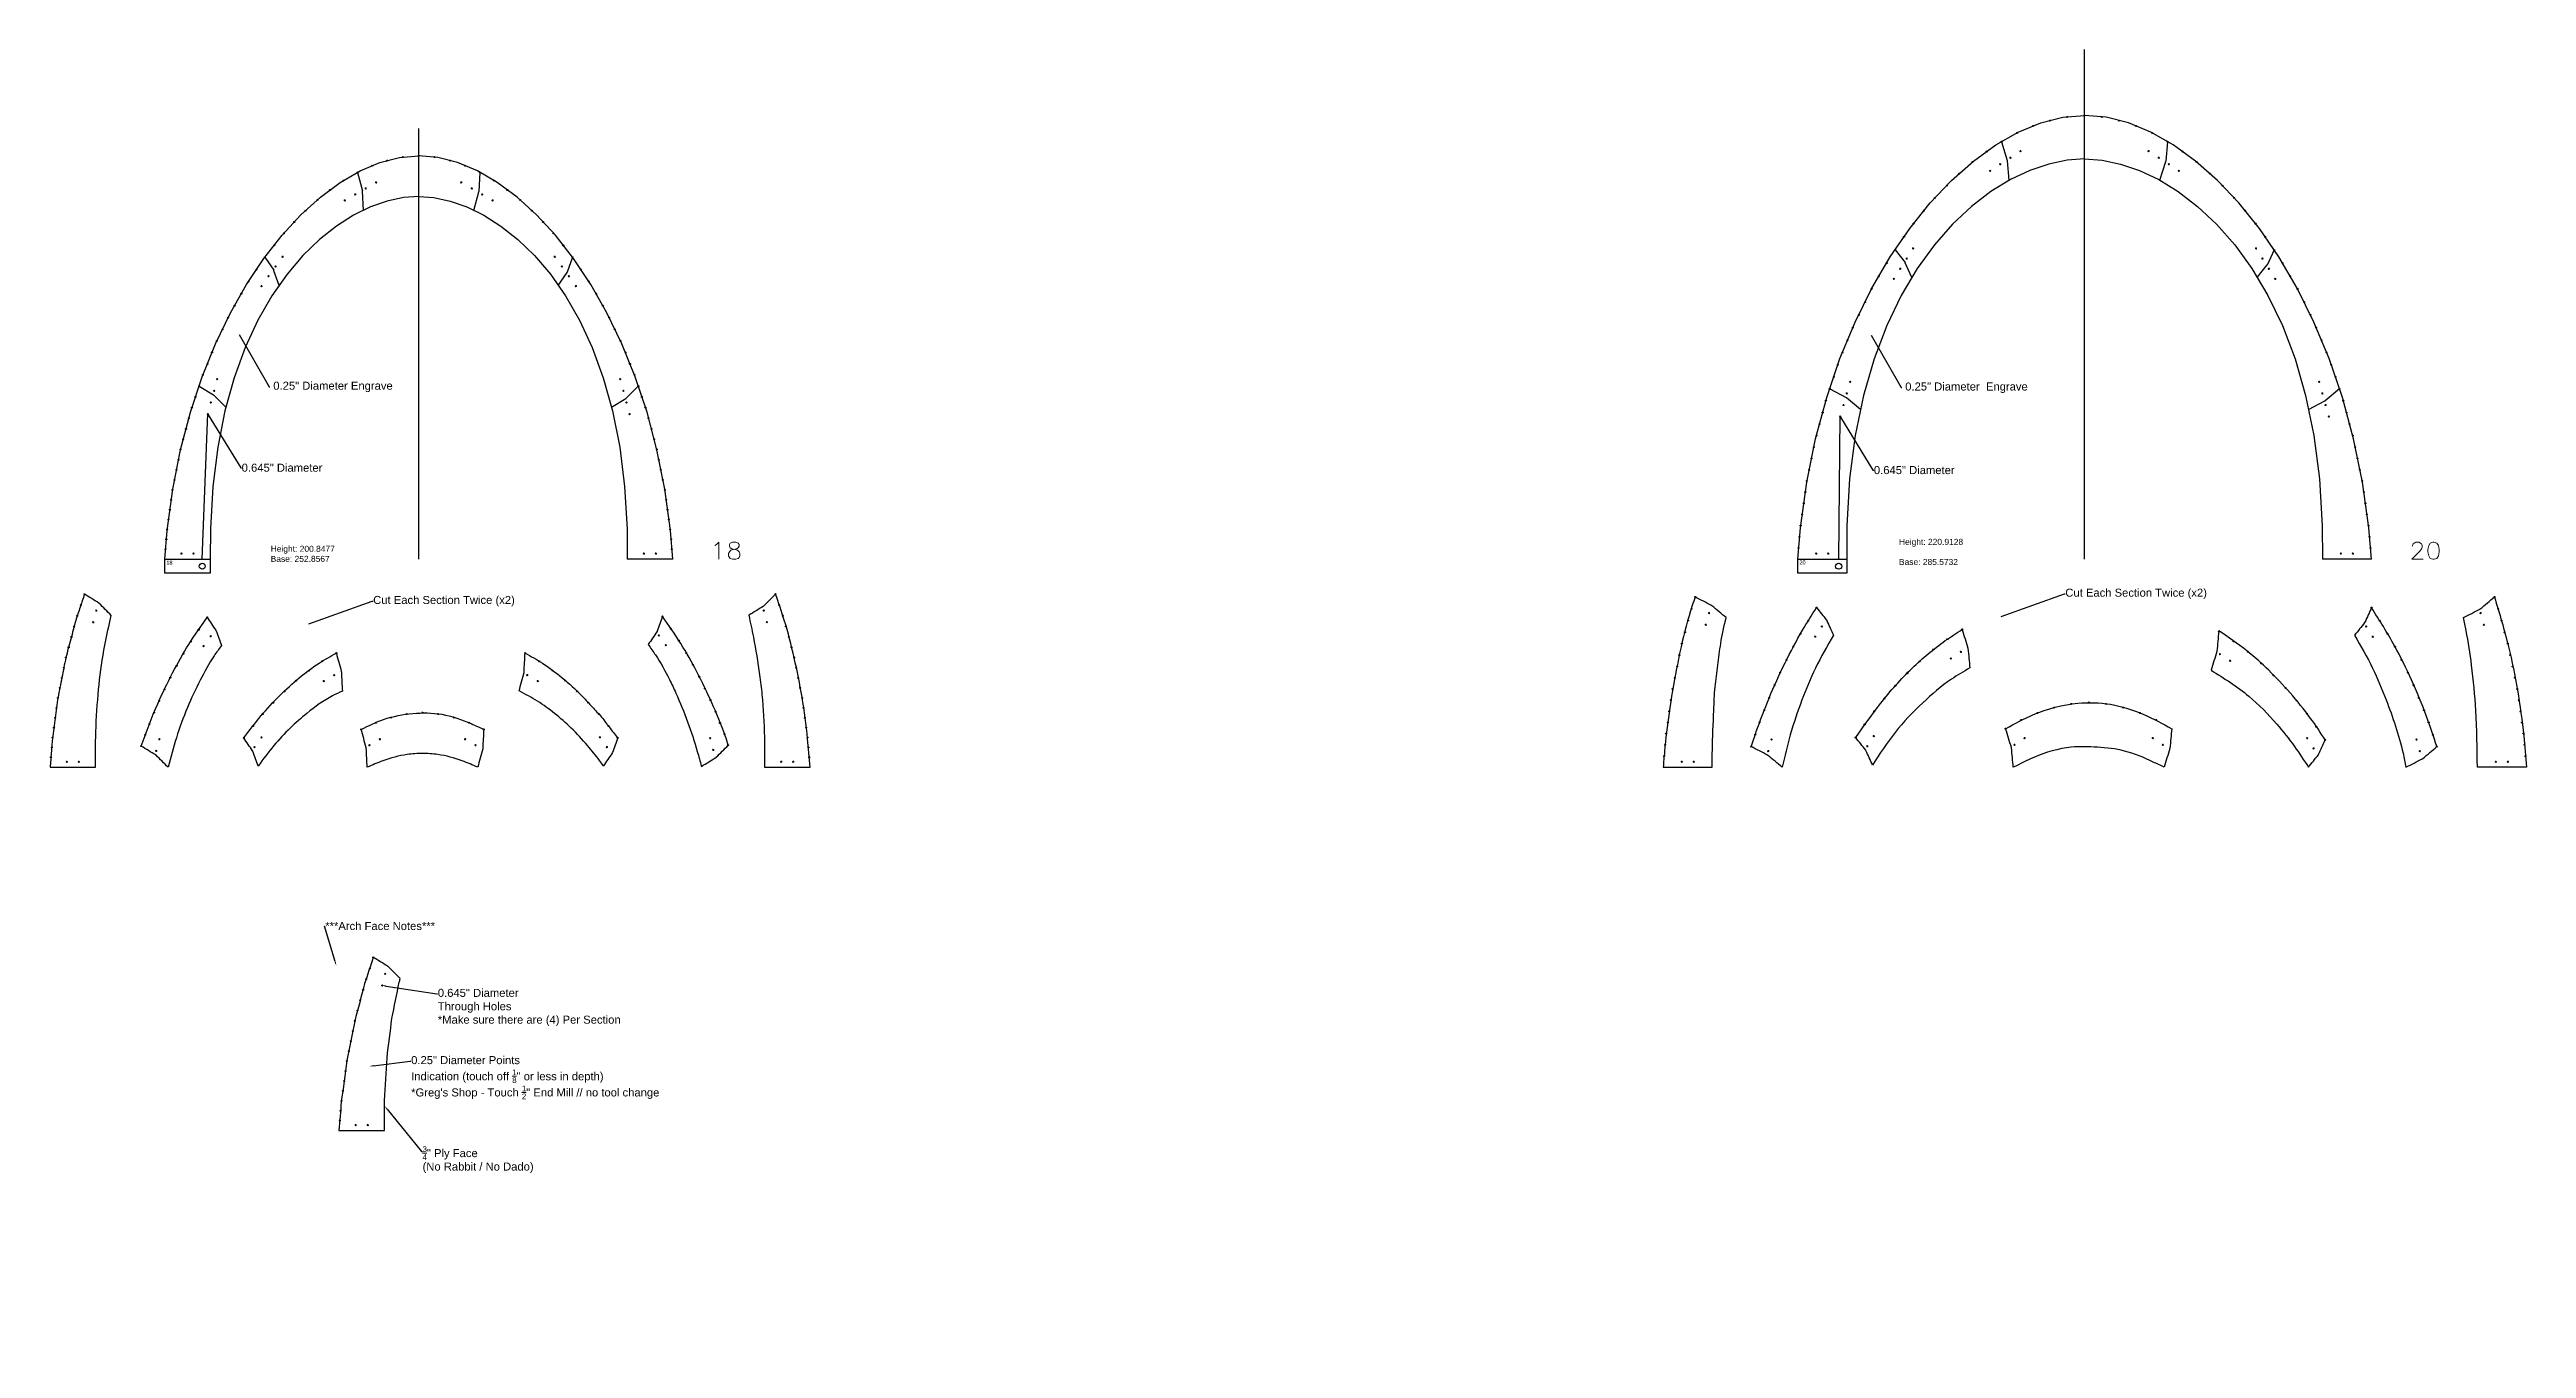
# Model space of a CAD drawing. Header units: inches. Extents: x -1683 to 11264, y -1696 to 4470.
# Drawn here: x 2667 to 3900, y -198 to 449 of the extents above; entities that cross this region are included whole.
import ezdxf
from ezdxf import colors
from ezdxf.entities.mleader import LeaderData, LeaderLine
from ezdxf.math import Vec2, Vec3

# ---------------------------------------------------------------- set-up
doc = ezdxf.new("R2010")
doc.units = ezdxf.units.IN
doc.header["$MEASUREMENT"] = 0
doc.layers.add('Anchoring', color=1, linetype='Continuous')
doc.layers.add('Annotation', color=7, linetype='Continuous', lineweight=9)
doc.layers.add('Drilling', color=3, linetype='Continuous', lineweight=13)
doc.styles.get("Standard").update_dxf_attribs({"font": 'Arial.ttf'})

msp = doc.modelspace()

# ---------------------------------------------------------------- texts
at = {"insert": (2777.179, 201.491), "char_height": 3, "attachment_point": 1}
msp.add_mtext_dynamic_manual_height_columns('Height: 200.8477\\PBase: 252.8567', width=45.21016, gutter_width=1, heights=[0], dxfattribs=at)
at = {"layer": 'Annotation', "attachment_point": 1}
for s, width, insert, char_height in [('Height: 220.9128\\P \\PBase: 285.5732', 45.21016, (3587.616, 204.953), 3), ('18', 4, (2725.221, 194.061), 2), ('20', 4, (3538.025, 194.199), 2)]:
    msp.add_mtext_dynamic_manual_height_columns(s, width=width, gutter_width=1, heights=[0], dxfattribs=dict(at, insert=insert, char_height=char_height))

# ---------------------------------------------------------------- linework, layer by layer
for p, q in [((3679.987, 194.838), (3679.987, 448.524)), ((2850.843, 194.838), (2850.843, 409.274)), ((3638.648, 402.659), (3641.516, 393.342)), ((3721.325, 402.659), (3720.409, 392.954)), ((2820.353, 387.343), (2822.815, 378.16)), ((2881.333, 387.343), (2880.836, 377.849)), ((3642.472, 383.436), (3641.556, 393.142)), ((3717.501, 383.436), (3720.369, 392.753)), ((2823.344, 368.46), (2822.847, 377.954)), ((2878.342, 368.46), (2880.804, 377.643)), ((3585.652, 348.777), (3590.63, 342.554)), ((3774.321, 348.777), (3771.036, 341.517)), ((2774.274, 345.114), (2778.672, 338.667)), ((2781.417, 331.094), (2778.787, 338.441)), ((2920.269, 331.094), (2924.667, 337.54)), ((2927.413, 345.114), (2924.782, 337.767)), ((3594.046, 335.081), (3590.76, 342.341)), ((3765.928, 335.081), (3770.905, 341.305)), ((2741.535, 281.009), (2748.741, 276.593)), ((2754.901, 270.472), (2748.925, 276.448)), ((2946.785, 270.472), (2953.991, 274.888)), ((2960.152, 281.009), (2954.175, 275.034)), ((3553.122, 279.606), (3561.287, 275.346)), ((3568.528, 269.312), (3561.467, 275.226)), ((3791.446, 269.312), (3799.611, 273.572)), ((3806.852, 279.606), (3799.791, 273.692)), ((2724.415, 194.838), (2747.085, 194.838)), ((2977.272, 194.838), (2954.601, 194.838)), ((3537.2, 194.838), (3561.636, 194.838)), ((3822.773, 194.838), (3798.338, 194.838))]:
    msp.add_line(p, q)
for points in [[(3537.2, 194.838), (3538.53, 210.491), (3541.684, 233.149), (3546.094, 254.771), (3551.653, 275.297), (3558.255, 294.668), (3565.792, 312.826), (3574.159, 329.712), (3583.249, 345.269), (3592.954, 359.436), (3603.169, 372.156), (3613.787, 383.371), (3624.701, 393.02), (3635.805, 401.047), (3646.992, 407.392), (3658.156, 411.996), (3669.19, 414.802), (3679.987, 415.75), (3679.987, 415.75)], [(3822.773, 194.838), (3821.444, 210.491), (3818.289, 233.149), (3813.879, 254.771), (3808.32, 275.297), (3801.719, 294.668), (3794.181, 312.826), (3785.814, 329.712), (3776.725, 345.269), (3767.019, 359.436), (3756.804, 372.156), (3746.186, 383.371), (3735.272, 393.02), (3724.168, 401.047), (3712.981, 407.392), (3701.817, 411.996), (3690.784, 414.802), (3679.987, 415.75), (3679.987, 415.75)], [(2724.415, 194.838), (2725.591, 209.069), (2728.385, 229.669), (2732.29, 249.327), (2737.213, 267.988), (2743.058, 285.6), (2749.733, 302.109), (2757.141, 317.461), (2765.189, 331.605), (2773.783, 344.486), (2782.827, 356.05), (2792.229, 366.246), (2801.893, 375.02), (2811.724, 382.317), (2821.63, 388.086), (2831.515, 392.272), (2841.285, 394.823), (2850.843, 395.685)], [(2977.272, 194.838), (2976.095, 209.069), (2973.302, 229.669), (2969.396, 249.327), (2964.474, 267.988), (2958.628, 285.6), (2951.954, 302.109), (2944.546, 317.461), (2936.497, 331.605), (2927.904, 344.486), (2918.859, 356.05), (2909.458, 366.246), (2899.794, 375.02), (2889.962, 382.317), (2880.057, 388.086), (2870.172, 392.272), (2860.402, 394.823), (2850.843, 395.685)], [(3679.987, 394.044), (3671.308, 393.427), (3662.169, 391.54), (3652.7, 388.339), (3643.04, 383.783), (3633.328, 377.838), (3623.7, 370.469), (3614.291, 361.645), (3605.237, 351.334), (3596.671, 339.504), (3588.728, 326.123), (3581.541, 311.157), (3575.246, 294.577), (3569.978, 276.349), (3565.875, 256.443), (3563.071, 234.829), (3561.703, 211.447), (3561.636, 194.817)], [(3679.987, 394.044), (3688.665, 393.427), (3697.805, 391.54), (3707.274, 388.339), (3716.933, 383.783), (3726.646, 377.838), (3736.274, 370.469), (3745.682, 361.645), (3754.736, 351.334), (3763.302, 339.504), (3771.246, 326.123), (3778.433, 311.157), (3784.728, 294.577), (3789.995, 276.349), (3794.099, 256.443), (3796.902, 234.829), (3798.27, 211.447), (3798.338, 194.817)], [(2850.843, 375.377), (2843.231, 374.817), (2835.216, 373.106), (2826.914, 370.202), (2818.444, 366.07), (2809.928, 360.677), (2801.486, 353.993), (2793.236, 345.99), (2785.298, 336.637), (2777.787, 325.908), (2770.824, 313.773), (2764.524, 300.204), (2759.008, 285.173), (2754.393, 268.653), (2750.799, 250.617), (2748.344, 231.038), (2747.146, 209.867), (2747.085, 194.821)], [(2850.843, 375.377), (2858.455, 374.817), (2866.47, 373.106), (2874.773, 370.202), (2883.243, 366.07), (2891.758, 360.677), (2900.201, 353.993), (2908.45, 345.99), (2916.389, 336.637), (2923.899, 325.908), (2930.863, 313.773), (2937.162, 300.204), (2942.678, 285.173), (2947.293, 268.653), (2950.888, 250.617), (2953.343, 231.038), (2954.54, 209.867), (2954.601, 194.821)]]:
    msp.add_lwpolyline(points)
for points in [[(3641.556, 393.142), (3641.55, 393.209), (3641.536, 393.277), (3641.516, 393.342)], [(3720.369, 392.753), (3720.389, 392.818), (3720.402, 392.886), (3720.409, 392.954)], [(2822.847, 377.954), (2822.844, 378.023), (2822.833, 378.093), (2822.815, 378.16)], [(2880.804, 377.643), (2880.822, 377.71), (2880.833, 377.78), (2880.836, 377.849)], [(2778.787, 338.441), (2778.758, 338.52), (2778.719, 338.597), (2778.672, 338.667)], [(2924.667, 337.54), (2924.715, 337.61), (2924.754, 337.687), (2924.782, 337.767)], [(3590.76, 342.341), (3590.726, 342.417), (3590.682, 342.489), (3590.63, 342.554)], [(3770.905, 341.305), (3770.957, 341.369), (3771.001, 341.441), (3771.036, 341.517)], [(2748.925, 276.448), (2748.87, 276.503), (2748.807, 276.552), (2748.741, 276.593)], [(2953.991, 274.888), (2954.058, 274.929), (2954.12, 274.978), (2954.175, 275.034)], [(3561.467, 275.226), (3561.412, 275.272), (3561.351, 275.312), (3561.287, 275.346)], [(3799.611, 273.572), (3799.675, 273.606), (3799.736, 273.646), (3799.791, 273.692)]]:
    msp.add_open_spline(points, degree=3)
for points, knots in [([(2690.032, 91.22), (2690.008, 96.236), (2689.951, 108.322), (2691.049, 126.963), (2693.432, 147.255), (2696.362, 160.273), (2697.848, 166.871), (2695.855, 168.863), (2693.863, 170.855), (2691.871, 172.847), (2691.816, 172.902), (2691.754, 172.951), (2691.687, 172.992), (2689.285, 174.464), (2686.883, 175.936), (2684.481, 177.408), (2683.77, 175.235), (2682.347, 170.89), (2679.743, 163.54), (2677.798, 155.03), (2675.01, 145.651), (2673.385, 135.876), (2671.105, 125.98), (2670.038, 115.753), (2668.514, 106.562), (2667.973, 98.349), (2667.565, 93.607), (2667.361, 91.236), (2674.918, 91.236), (2682.475, 91.236), (2690.032, 91.236)], [0, 0, 0, 0, 15.04589994, 36.25094899, 55.98293443, 76.25748516, 76.25748516, 76.25748516, 77.25748516, 77.25748516, 77.25748516, 77.49249792, 77.49249792, 77.49249792, 78.49249792, 78.49249792, 78.49249792, 85.3524588, 92.21241968, 101.86220083, 111.51198199, 121.53281185, 131.5536417, 141.94816065, 152.3426796, 159.48254987, 166.62242015, 166.62242015, 166.62242015, 167.62242015, 167.62242015, 167.62242015, 167.62242015]), ([(3022.938, 91.253), (3030.495, 91.253), (3038.052, 91.253), (3045.609, 91.253), (3045.257, 96), (3044.395, 107.659), (3041.879, 125.874), (3037.964, 145.537), (3033.562, 162.689), (3029.978, 173.099), (3028.488, 177.424), (3026.496, 175.432), (3024.504, 173.44), (3022.512, 171.449), (3022.457, 171.393), (3022.395, 171.344), (3022.328, 171.303), (3019.926, 169.831), (3017.524, 168.359), (3015.122, 166.887), (3015.922, 163.281), (3018.096, 153.474), (3020.068, 140.279), (3022.265, 123.715), (3022.986, 108.333), (3022.952, 96.251), (3022.938, 91.236)], [0, 0, 0, 0, 1, 1, 1, 15.27974055, 36.06877845, 56.11043816, 75.41000047, 89.12992223, 89.12992223, 89.12992223, 90.12992223, 90.12992223, 90.12992223, 90.36493498, 90.36493498, 90.36493498, 91.36493498, 91.36493498, 91.36493498, 102.44452507, 121.49356644, 131.35955915, 152.56460821, 167.61050815, 167.61050815, 167.61050815, 167.61050815]), ([(3494.685, 91.236), (3494.682, 94.008), (3494.671, 103.454), (3495.363, 116.783), (3495.862, 131.001), (3497.627, 142.042), (3498.794, 153.64), (3500.593, 161.458), (3501.577, 165.731), (3499.223, 167.702), (3496.87, 169.674), (3494.516, 171.645), (3494.461, 171.691), (3494.401, 171.731), (3494.337, 171.765), (3491.615, 173.185), (3488.893, 174.605), (3486.171, 176.025), (3485.675, 174.591), (3482.863, 166.457), (3479.736, 154.548), (3476.168, 136.65), (3473.103, 119.317), (3471.199, 102.883), (3470.463, 93.866), (3470.249, 91.257), (3478.395, 91.257), (3486.54, 91.257), (3494.685, 91.257)], [0, 0, 0, 0, 8.31479949, 28.33364492, 40.04487697, 50.9424312, 61.83998542, 74.97952542, 74.97952542, 74.97952542, 75.97952542, 75.97952542, 75.97952542, 76.19541149, 76.19541149, 76.19541149, 77.19541149, 77.19541149, 77.19541149, 81.74822252, 103.01330967, 114.04661857, 136.50743883, 155.79412193, 163.64887603, 163.64887603, 163.64887603, 164.64887603, 164.64887603, 164.64887603, 164.64887603]), ([(3875.478, 91.236), (3875.372, 100.683), (3875.181, 117.664), (3873.045, 140.379), (3870.697, 155.753), (3869.039, 163.589), (3868.586, 165.731), (3871.307, 167.151), (3874.029, 168.571), (3876.751, 169.991), (3876.815, 170.025), (3876.875, 170.065), (3876.931, 170.111), (3879.284, 172.083), (3881.638, 174.054), (3883.991, 176.025), (3886.483, 167.784), (3891.104, 152.498), (3895.665, 129.333), (3898.546, 109.307), (3899.517, 96.479), (3899.913, 91.257), (3891.768, 91.257), (3883.623, 91.257), (3875.478, 91.257)], [0, 0, 0, 0, 28.33067543, 50.92541617, 68.38141959, 74.95118959, 74.95118959, 74.95118959, 75.95118959, 75.95118959, 75.95118959, 76.16707565, 76.16707565, 76.16707565, 77.16707565, 77.16707565, 77.16707565, 102.97730559, 125.04392339, 147.92115151, 163.63065972, 163.63065972, 163.63065972, 164.63065972, 164.63065972, 164.63065972, 164.63065972]), ([(2719.951, 97.357), (2720.018, 97.317), (2720.081, 97.267), (2720.136, 97.212), (2722.128, 95.22), (2724.12, 93.228), (2726.112, 91.236), (2727.403, 96.16), (2730.049, 106.248), (2735.408, 120.729), (2741.735, 134.319), (2747.443, 144.64), (2751.397, 150.143), (2752.628, 151.858), (2751.751, 154.307), (2750.875, 156.756), (2749.998, 159.205), (2749.969, 159.285), (2749.93, 159.361), (2749.882, 159.431), (2748.416, 161.58), (2746.951, 163.729), (2745.485, 165.878), (2742.381, 161.423), (2736.175, 152.514), (2728.097, 138.067), (2719.889, 121.297), (2715.34, 108.865), (2712.746, 101.773), (2715.148, 100.301), (2717.549, 98.829), (2719.951, 97.357)], [0, 0, 0, 0, 0.23501275, 0.23501275, 0.23501275, 1.23501275, 1.23501275, 1.23501275, 16.49865906, 32.50961569, 47.46944061, 61.46071225, 67.7908216, 67.7908216, 67.7908216, 68.7908216, 68.7908216, 68.7908216, 69.04503274, 69.04503274, 69.04503274, 70.04503274, 70.04503274, 70.04503274, 86.32454452, 102.59750483, 119.64423425, 142.27995503, 142.27995503, 142.27995503, 143.27995503, 143.27995503, 143.27995503, 143.27995503]), ([(2969.451, 158.767), (2969.498, 158.837), (2969.537, 158.914), (2969.566, 158.994), (2970.443, 161.443), (2971.32, 163.892), (2972.196, 166.341), (2975.298, 161.885), (2981.499, 152.974), (2989.611, 138.54), (2996.973, 123.168), (3002.089, 110.944), (3004.443, 103.772), (3004.935, 102.236), (3002.943, 100.244), (3000.951, 98.253), (2998.959, 96.261), (2998.904, 96.205), (2998.841, 96.156), (2998.775, 96.115), (2996.373, 94.643), (2993.971, 93.171), (2991.569, 91.699), (2990.894, 94.152), (2988.838, 101.626), (2984.959, 113.956), (2979.917, 125.799), (2974.819, 137.007), (2970.227, 145.098), (2966.282, 150.605), (2965.053, 152.321), (2966.519, 154.469), (2967.985, 156.618), (2969.451, 158.767)], [0, 0, 0, 0, 0.25421114, 0.25421114, 0.25421114, 1.25421114, 1.25421114, 1.25421114, 17.53372293, 33.80668323, 50.85341266, 68.6603317, 73.49685188, 73.49685188, 73.49685188, 74.49685188, 74.49685188, 74.49685188, 74.73186463, 74.73186463, 74.73186463, 75.73186463, 75.73186463, 75.73186463, 83.36368778, 98.98869456, 114.46080532, 121.94071779, 135.93198942, 142.26209877, 142.26209877, 142.26209877, 143.26209877, 143.26209877, 143.26209877, 143.26209877]), ([(3551.556, 164.498), (3549.897, 166.573), (3548.238, 168.647), (3546.578, 170.722), (3544.224, 166.982), (3538.599, 158.045), (3530.599, 143.056), (3522.959, 126.217), (3517.628, 112.194), (3514.893, 104.064), (3514.048, 101.55), (3516.77, 100.13), (3519.492, 98.71), (3522.213, 97.29), (3522.277, 97.257), (3522.338, 97.216), (3522.393, 97.17), (3524.747, 95.199), (3527.1, 93.228), (3529.454, 91.257), (3530.738, 96.662), (3533.436, 108.017), (3538.98, 124.515), (3545.962, 141.21), (3551.883, 151.604), (3554.972, 157.025), (3553.876, 159.445), (3552.781, 161.866), (3551.686, 164.286), (3551.652, 164.361), (3551.608, 164.433), (3551.556, 164.498)], [0, 0, 0, 0, 1, 1, 1, 14.25428249, 32.67477426, 51.9171282, 69.69421341, 77.65038838, 77.65038838, 77.65038838, 78.65038838, 78.65038838, 78.65038838, 78.86627444, 78.86627444, 78.86627444, 79.86627444, 79.86627444, 79.86627444, 96.52551212, 114.86476225, 132.01768827, 150.71826509, 150.71826509, 150.71826509, 151.71826509, 151.71826509, 151.71826509, 151.96727171, 151.96727171, 151.96727171, 151.96727171]), ([(3814.42, 157.005), (3816.079, 159.079), (3817.738, 161.154), (3819.397, 163.229), (3819.449, 163.293), (3819.493, 163.365), (3819.527, 163.441), (3820.623, 165.861), (3821.718, 168.281), (3822.813, 170.702), (3826.774, 164.419), (3834.088, 152.819), (3842.935, 134.569), (3850.01, 117.849), (3853.695, 106.574), (3855.343, 101.53), (3852.99, 99.559), (3850.636, 97.588), (3848.283, 95.616), (3848.227, 95.57), (3848.167, 95.53), (3848.103, 95.497), (3845.381, 94.076), (3842.659, 92.656), (3839.938, 91.236), (3839.476, 93.587), (3837.227, 105.041), (3831.55, 121.554), (3823.448, 141.194), (3817.515, 151.585), (3814.42, 157.005)], [0, 0, 0, 0, 1, 1, 1, 1.24900662, 1.24900662, 1.24900662, 2.24900662, 2.24900662, 2.24900662, 24.51043885, 43.35605831, 63.01645873, 78.92880866, 78.92880866, 78.92880866, 79.92880866, 79.92880866, 79.92880866, 80.14469472, 80.14469472, 80.14469472, 81.14469472, 81.14469472, 81.14469472, 88.32957983, 116.15077002, 133.30369604, 152.00427285, 152.00427285, 152.00427285, 152.00427285]), ([(2768.171, 99.404), (2768.219, 99.334), (2768.258, 99.258), (2768.286, 99.178), (2769.163, 96.729), (2770.04, 94.28), (2770.917, 91.831), (2773.465, 95.292), (2778.36, 101.94), (2786.549, 110.701), (2796.2, 119.113), (2804.878, 125.479), (2811.195, 128.428), (2812.843, 129.198), (2812.678, 132.362), (2812.512, 135.527), (2812.347, 138.691), (2812.343, 138.761), (2812.332, 138.83), (2812.314, 138.898), (2811.494, 141.958), (2810.673, 145.019), (2809.853, 148.08), (2806.938, 146.466), (2800.448, 142.874), (2791.062, 135.722), (2781.401, 126.931), (2772.144, 116.929), (2766.565, 109.545), (2763.773, 105.851), (2765.239, 103.702), (2766.705, 101.553), (2768.171, 99.404)], [0, 0, 0, 0, 0.25421114, 0.25421114, 0.25421114, 1.25421114, 1.25421114, 1.25421114, 14.1407412, 26.00766018, 37.12439083, 52.56847112, 58.02081312, 58.02081312, 58.02081312, 59.02081312, 59.02081312, 59.02081312, 59.2300454, 59.2300454, 59.2300454, 60.2300454, 60.2300454, 60.2300454, 70.21569895, 82.45992187, 95.51217035, 109.38087533, 123.26533745, 123.26533745, 123.26533745, 124.26533745, 124.26533745, 124.26533745, 124.26533745]), ([(2903.26, 138.396), (2902.44, 135.335), (2901.62, 132.275), (2900.799, 129.214), (2903.896, 127.591), (2910.069, 124.355), (2918.727, 118.069), (2927.103, 110.716), (2934.45, 102.739), (2939.644, 96.312), (2942.085, 92.775), (2942.726, 91.847), (2944.192, 93.996), (2945.658, 96.145), (2947.124, 98.294), (2947.171, 98.364), (2947.211, 98.44), (2947.239, 98.52), (2948.116, 100.969), (2948.993, 103.418), (2949.869, 105.867), (2948.433, 107.681), (2945.561, 111.308), (2941.446, 116.911), (2936.564, 121.856), (2930.645, 128.608), (2922.545, 135.706), (2913.201, 142.896), (2906.707, 146.484), (2903.79, 148.096), (2903.624, 144.932), (2903.459, 141.767), (2903.293, 138.603), (2903.289, 138.533), (2903.278, 138.463), (2903.26, 138.396)], [0, 0, 0, 0, 1, 1, 1, 11.476176, 21.88540894, 33.0021396, 44.86905857, 54.37672137, 57.76008483, 57.76008483, 57.76008483, 58.76008483, 58.76008483, 58.76008483, 59.01429597, 59.01429597, 59.01429597, 60.01429597, 60.01429597, 60.01429597, 66.95652703, 73.89875809, 80.83311058, 87.76746307, 100.81971155, 113.06393447, 123.04958802, 123.04958802, 123.04958802, 124.04958802, 124.04958802, 124.04958802, 124.2588203, 124.2588203, 124.2588203, 124.2588203]), ([(3619.059, 159.901), (3616.237, 158.06), (3607.44, 152.323), (3593.267, 140.516), (3578.664, 123.942), (3570.102, 111.764), (3566.063, 106.019), (3567.722, 103.944), (3569.382, 101.87), (3571.041, 99.795), (3571.093, 99.73), (3571.137, 99.658), (3571.171, 99.583), (3572.266, 97.163), (3573.361, 94.742), (3574.457, 92.322), (3578.016, 97.873), (3585.211, 109.093), (3598.82, 123.137), (3611.34, 133.967), (3619.789, 138.878), (3622.883, 140.677), (3622.578, 143.912), (3622.272, 147.148), (3621.967, 150.383), (3621.96, 150.451), (3621.947, 150.518), (3621.927, 150.583), (3620.971, 153.689), (3620.015, 156.795), (3619.059, 159.901)], [0, 0, 0, 0, 10.10575008, 31.50237649, 55.08516535, 76.14778136, 76.14778136, 76.14778136, 77.14778136, 77.14778136, 77.14778136, 77.39678798, 77.39678798, 77.39678798, 78.39678798, 78.39678798, 78.39678798, 98.13082765, 118.28166659, 136.83396117, 147.55581224, 147.55581224, 147.55581224, 148.55581224, 148.55581224, 148.55581224, 148.75988843, 148.75988843, 148.75988843, 149.75988843, 149.75988843, 149.75988843, 149.75988843]), ([(3746.791, 158.815), (3746.486, 155.58), (3746.18, 152.344), (3745.875, 149.109), (3745.868, 149.041), (3745.855, 148.974), (3745.835, 148.909), (3744.879, 145.803), (3743.923, 142.697), (3742.967, 139.591), (3749.437, 135.535), (3761.504, 127.969), (3774.632, 114.192), (3784.344, 102.178), (3789.147, 94.723), (3791.394, 91.236), (3793.053, 93.311), (3794.712, 95.385), (3796.372, 97.46), (3796.424, 97.525), (3796.468, 97.597), (3796.502, 97.672), (3797.597, 100.093), (3798.692, 102.513), (3799.787, 104.933), (3797.403, 108.521), (3792.006, 116.639), (3782.606, 128.224), (3772.016, 139.474), (3760.259, 149.981), (3751.534, 155.99), (3746.813, 159.242)], [0, 0, 0, 0, 1, 1, 1, 1.20407619, 1.20407619, 1.20407619, 2.20407619, 2.20407619, 2.20407619, 25.01925736, 44.75796743, 58.90633007, 71.34070799, 71.34070799, 71.34070799, 72.34070799, 72.34070799, 72.34070799, 72.58971462, 72.58971462, 72.58971462, 73.58971462, 73.58971462, 73.58971462, 86.50970276, 102.82381877, 118.26726947, 132.83566581, 150.01821974, 150.01821974, 150.01821974, 150.01821974]), ([(3723.381, 110.46), (3718.806, 112.935), (3709.135, 118.167), (3693.365, 123.373), (3674.394, 123.733), (3656.482, 119.119), (3645.27, 112.966), (3640.704, 110.46), (3641.66, 107.354), (3642.616, 104.248), (3643.572, 101.142), (3643.592, 101.077), (3643.605, 101.01), (3643.612, 100.942), (3643.917, 97.707), (3644.222, 94.472), (3644.528, 91.236), (3647.897, 92.943), (3656.996, 97.552), (3671.218, 101.871), (3686.586, 101.374), (3700.583, 99.913), (3711.396, 95.254), (3717.764, 92.119), (3719.557, 91.236), (3720.513, 94.342), (3721.469, 97.448), (3722.425, 100.554), (3722.445, 100.619), (3722.458, 100.686), (3722.464, 100.754), (3722.77, 103.99), (3723.075, 107.225), (3723.381, 110.46)], [0, 0, 0, 0, 15.60185395, 32.98474106, 49.18719165, 71.89783261, 87.49968656, 87.49968656, 87.49968656, 88.49968656, 88.49968656, 88.49968656, 88.70376274, 88.70376274, 88.70376274, 89.70376274, 89.70376274, 89.70376274, 101.04586904, 120.33713438, 133.35515607, 146.96502564, 162.27785696, 168.28010148, 168.28010148, 168.28010148, 169.28010148, 169.28010148, 169.28010148, 169.48417767, 169.48417767, 169.48417767, 170.48417767, 170.48417767, 170.48417767, 170.48417767]), ([(2882.684, 100.418), (2882.702, 100.486), (2882.713, 100.555), (2882.717, 100.625), (2882.882, 103.79), (2883.048, 106.954), (2883.213, 110.118), (2881.152, 111.084), (2874.439, 114.229), (2862.775, 118.352), (2847.732, 118.495), (2834.021, 115.906), (2825.897, 111.917), (2822.234, 110.118), (2823.054, 107.058), (2823.875, 103.997), (2824.695, 100.936), (2824.713, 100.869), (2824.724, 100.799), (2824.728, 100.73), (2824.893, 97.565), (2825.059, 94.401), (2825.224, 91.236), (2827.777, 92.352), (2834.17, 95.145), (2843.438, 97.652), (2852.724, 98.342), (2862.009, 97.652), (2871.278, 95.145), (2877.67, 92.352), (2880.223, 91.236), (2881.043, 94.297), (2881.864, 97.358), (2882.684, 100.418)], [0, 0, 0, 0, 0.20923228, 0.20923228, 0.20923228, 1.20923228, 1.20923228, 1.20923228, 8.04453291, 23.47231049, 37.81681936, 52.66836969, 64.86994963, 64.86994963, 64.86994963, 65.86994963, 65.86994963, 65.86994963, 66.07918191, 66.07918191, 66.07918191, 67.07918191, 67.07918191, 67.07918191, 75.43444406, 88.00528534, 95.63772562, 103.27016589, 115.84100718, 124.19626932, 124.19626932, 124.19626932, 125.19626932, 125.19626932, 125.19626932, 125.19626932]), ([(2833.808, -89.606), (2833.829, -84.59), (2833.849, -79.575), (2833.87, -74.56), (2834.269, -67.503), (2834.668, -60.446), (2835.067, -53.389), (2835.885, -46.862), (2836.704, -40.336), (2837.522, -33.81), (2838.72, -27.798), (2839.918, -21.786), (2841.116, -15.774), (2841.286, -15.168), (2841.455, -14.561), (2841.624, -13.955), (2839.632, -11.963), (2837.64, -9.971), (2835.648, -7.979), (2835.593, -7.924), (2835.531, -7.875), (2835.464, -7.834), (2833.062, -6.362), (2830.66, -4.89), (2828.258, -3.418), (2826.817, -7.758), (2825.377, -12.099), (2823.936, -16.439), (2822.295, -22.659), (2820.654, -28.88), (2819.013, -35.1), (2817.712, -41.653), (2816.41, -48.205), (2815.108, -54.758), (2814.177, -61.624), (2813.246, -68.491), (2812.314, -75.358), (2811.922, -80.102), (2811.53, -84.846), (2811.138, -89.589), (2818.695, -89.589), (2826.252, -89.589), (2833.809, -89.589)], [0, 0, 0, 0, 1, 1, 1, 2, 2, 2, 3, 3, 3, 4, 4, 4, 5, 5, 5, 6, 6, 6, 6.23501275, 6.23501275, 6.23501275, 7.23501275, 7.23501275, 7.23501275, 8.23501275, 8.23501275, 8.23501275, 9.23501275, 9.23501275, 9.23501275, 10.23501275, 10.23501275, 10.23501275, 11.23501275, 11.23501275, 11.23501275, 12.23501275, 12.23501275, 12.23501275, 13.23501275, 13.23501275, 13.23501275, 13.23501275])]:
    msp.add_open_spline(points, degree=3, knots=knots)
at = {"layer": 'Anchoring'}
for p, q in [((2743.085, 194.838), (2745.904, 267.369)), ((3557.636, 194.838), (3558.392, 266.118))]:
    msp.add_line(p, q, dxfattribs=at)
for points in [[(2724.415, 194.838), (2747.085, 194.838), (2747.085, 187.838), (2724.415, 187.838)], [(3537.2, 194.838), (3561.607, 194.838), (3561.607, 187.817), (3537.2, 187.817)]]:
    msp.add_lwpolyline(points, close=True, dxfattribs=at)
for centre, radius in [((3646.377, 407.043), 0.25), ((3654.465, 410.474), 0.25), ((3662.803, 413.178), 0.25), ((3671.337, 414.991), 0.25), ((3679.987, 415.75), 0.25), ((3688.637, 414.991), 0.25), ((3697.171, 413.178), 0.25), ((3705.509, 410.474), 0.25), ((3713.597, 407.043), 0.25), ((2842.98, 394.976), 0.25), ((2850.843, 395.685), 0.25), ((2858.707, 394.976), 0.25), ((3631.268, 397.767), 0.25), ((3638.648, 402.659), 0.25), ((3721.325, 402.659), 0.25), ((3728.706, 397.767), 0.25), ((2813.362, 383.271), 0.25), ((2820.353, 387.343), 0.25), ((2827.668, 390.643), 0.25), ((2835.228, 393.242), 0.25), ((2866.458, 393.242), 0.25), ((2874.018, 390.643), 0.25), ((2881.333, 387.343), 0.25), ((2888.325, 383.271), 0.25), ((3617.626, 386.765), 0.25), ((3624.215, 392.59), 0.25), ((3735.759, 392.59), 0.25), ((3742.348, 386.765), 0.25), ((2800.407, 373.671), 0.25), ((2806.724, 378.606), 0.25), ((2894.962, 378.606), 0.25), ((2901.279, 373.671), 0.25), ((3605.513, 374.632), 0.25), ((3611.374, 380.822), 0.25), ((3748.6, 380.822), 0.25), ((3754.46, 374.632), 0.25), ((2788.928, 362.667), 0.25), ((2794.484, 368.294), 0.25), ((2907.203, 368.294), 0.25), ((2912.759, 362.667), 0.25), ((3594.891, 361.848), 0.25), ((3600.039, 368.258), 0.25), ((3759.935, 368.258), 0.25), ((3765.083, 361.848), 0.25), ((2774.274, 345.114), 0.25), ((2778.861, 350.979), 0.25), ((2783.683, 356.978), 0.25), ((2918.004, 356.978), 0.25), ((2922.825, 350.979), 0.25), ((2927.413, 345.114), 0.25), ((3585.652, 348.777), 0.25), ((3590.122, 355.302), 0.25), ((3769.851, 355.302), 0.25), ((3774.321, 348.777), 0.25), ((2766.15, 333.045), 0.25), ((2770.115, 338.988), 0.25), ((2931.571, 338.988), 0.25), ((2935.537, 333.045), 0.25), ((3577.652, 335.69), 0.25), ((3581.487, 342.253), 0.25), ((3778.487, 342.253), 0.25), ((3782.322, 335.69), 0.25), ((2759.166, 321.02), 0.25), ((2762.553, 326.973), 0.25), ((2939.133, 326.973), 0.25), ((2942.52, 321.02), 0.25), ((3570.72, 322.772), 0.25), ((3573.967, 329.324), 0.25), ((3786.007, 329.324), 0.25), ((3789.253, 322.772), 0.25), ((2753.16, 309.21), 0.25), ((2756.015, 315.127), 0.25), ((2945.672, 315.127), 0.25), ((2948.527, 309.21), 0.25), ((3564.68, 310.145), 0.25), ((3567.582, 316.437), 0.25), ((3792.392, 316.437), 0.25), ((3795.294, 310.145), 0.25), ((2747.959, 297.722), 0.25), ((2750.402, 303.495), 0.25), ((2951.285, 303.495), 0.25), ((2953.727, 297.722), 0.25), ((3559.523, 297.723), 0.25), ((3562.064, 303.844), 0.25), ((3797.909, 303.844), 0.25), ((3800.45, 297.723), 0.25), ((2743.448, 286.562), 0.25), ((2745.67, 292.059), 0.25), ((2956.017, 292.059), 0.25), ((2958.239, 286.562), 0.25), ((3555.145, 285.541), 0.25), ((3557.217, 291.622), 0.25), ((3802.757, 291.622), 0.25), ((3804.829, 285.541), 0.25), ((2739.729, 275.567), 0.25), ((2741.535, 281.009), 0.25), ((2960.152, 281.009), 0.25), ((2961.958, 275.567), 0.25), ((3551.231, 273.739), 0.25), ((3553.122, 279.606), 0.25), ((3806.852, 279.606), 0.25), ((3808.742, 273.739), 0.25), ((2735.026, 259.698), 0.25), ((2736.414, 264.96), 0.25), ((2737.967, 270.259), 0.25), ((2963.72, 270.259), 0.25), ((2965.272, 264.96), 0.25), ((2966.66, 259.698), 0.25), ((3548.067, 262.054), 0.25), ((3549.634, 267.839), 0.25), ((3810.34, 267.839), 0.25), ((3811.907, 262.054), 0.25), ((2732.329, 249.473), 0.25), ((2733.666, 254.542), 0.25), ((2968.02, 254.542), 0.25), ((2969.358, 249.473), 0.25), ((3545.253, 250.646), 0.25), ((3546.526, 256.364), 0.25), ((3813.448, 256.364), 0.25), ((3814.721, 250.646), 0.25), ((2729.31, 234.326), 0.25), ((2730.3, 239.308), 0.25), ((2731.302, 244.353), 0.25), ((2970.384, 244.353), 0.25), ((2971.387, 239.308), 0.25), ((2972.376, 234.326), 0.25), ((3542.952, 239.363), 0.25), ((3544.095, 244.971), 0.25), ((3815.878, 244.971), 0.25), ((3817.022, 239.363), 0.25), ((2727.671, 224.409), 0.25), ((2728.346, 229.385), 0.25), ((2973.34, 229.385), 0.25), ((2974.015, 224.409), 0.25), ((3540.221, 222.639), 0.25), ((3540.996, 228.206), 0.25), ((3541.818, 233.805), 0.25), ((3818.156, 233.805), 0.25), ((3818.977, 228.206), 0.25), ((3819.753, 222.639), 0.25), ((2725.67, 209.653), 0.25), ((2726.335, 214.558), 0.25), ((2727.002, 219.471), 0.25), ((2974.685, 219.471), 0.25), ((2975.351, 214.558), 0.25), ((2976.016, 209.653), 0.25), ((3538.679, 211.563), 0.25), ((3539.449, 217.097), 0.25), ((3820.524, 217.097), 0.25), ((3821.295, 211.563), 0.25), ((2724.824, 199.789), 0.25), ((2725.232, 204.723), 0.25), ((2976.455, 204.723), 0.25), ((2976.862, 199.789), 0.25), ((3537.675, 200.429), 0.25), ((3538.148, 206.001), 0.25), ((3821.825, 206.001), 0.25), ((3822.298, 200.429), 0.25), ((2743.085, 191.338), 1.5), ((3557.598, 191.327), 1.5), ((2684.481, 177.408), 0.25), ((3028.488, 177.424), 0.25), ((3486.171, 176.025), 0.25), ((3883.991, 176.025), 0.25), ((2679.36, 161.358), 0.25), ((2680.913, 166.658), 0.25), ((2682.675, 171.966), 0.25), ((2745.485, 165.878), 0.25), ((2972.196, 166.341), 0.25), ((2976.355, 160.215), 0.25), ((3030.295, 171.982), 0.25), ((3032.057, 166.674), 0.25), ((3033.609, 161.375), 0.25), ((3482.683, 164.258), 0.25), ((3484.281, 170.158), 0.25), ((3542.413, 164.198), 0.25), ((3546.578, 170.722), 0.25), ((3822.813, 170.702), 0.25), ((3826.979, 164.177), 0.25), ((3885.882, 170.158), 0.25), ((3887.48, 164.258), 0.25), ((2676.612, 150.941), 0.25), ((2677.972, 156.097), 0.25), ((2733.764, 147.737), 0.25), ((2737.361, 153.809), 0.25), ((2741.326, 159.752), 0.25), ((2809.853, 148.08), 0.25), ((2903.79, 148.096), 0.25), ((2980.32, 154.272), 0.25), ((2983.917, 148.2), 0.25), ((3034.997, 156.113), 0.25), ((3036.357, 150.957), 0.25), ((3479.575, 152.783), 0.25), ((3481.116, 158.473), 0.25), ((3534.893, 151.268), 0.25), ((3538.578, 157.634), 0.25), ((3604.626, 149.832), 0.25), ((3611.679, 155.008), 0.25), ((3619.059, 159.901), 0.25), ((3746.791, 158.815), 0.25), ((3754.172, 153.922), 0.25), ((3761.225, 148.746), 0.25), ((3830.814, 157.614), 0.25), ((3834.499, 151.248), 0.25), ((3889.046, 158.473), 0.25), ((3890.588, 152.783), 0.25), ((2673.246, 135.707), 0.25), ((2674.248, 140.752), 0.25), ((2675.275, 145.872), 0.25), ((2727.225, 135.891), 0.25), ((2730.377, 141.784), 0.25), ((2796.224, 139.343), 0.25), ((2802.861, 144.008), 0.25), ((2910.782, 144.024), 0.25), ((2917.419, 139.359), 0.25), ((2987.304, 142.247), 0.25), ((2990.456, 136.354), 0.25), ((3037.694, 145.888), 0.25), ((3038.721, 140.768), 0.25), ((3039.724, 135.723), 0.25), ((3476.001, 135.782), 0.25), ((3477.145, 141.39), 0.25), ((3478.302, 147.065), 0.25), ((3528.508, 138.381), 0.25), ((3531.646, 144.716), 0.25), ((3591.785, 138.063), 0.25), ((3598.037, 144.006), 0.25), ((3767.814, 142.92), 0.25), ((3774.066, 136.977), 0.25), ((3837.745, 144.696), 0.25), ((3840.884, 138.361), 0.25), ((3891.86, 147.065), 0.25), ((3893.018, 141.39), 0.25), ((3894.162, 135.782), 0.25), ((2671.293, 125.784), 0.25), ((2672.256, 130.725), 0.25), ((2721.612, 124.259), 0.25), ((2724.37, 129.975), 0.25), ((2778.427, 123.404), 0.25), ((2783.983, 129.031), 0.25), ((2789.906, 134.408), 0.25), ((2923.736, 134.424), 0.25), ((2929.659, 129.047), 0.25), ((2935.215, 123.42), 0.25), ((2993.311, 130.437), 0.25), ((2996.069, 124.722), 0.25), ((3040.713, 130.741), 0.25), ((3041.677, 125.8), 0.25), ((3474.045, 124.625), 0.25), ((3474.867, 130.224), 0.25), ((3522.99, 125.789), 0.25), ((3525.606, 132.089), 0.25), ((3580.45, 125.5), 0.25), ((3585.924, 131.874), 0.25), ((3682.042, 123.551), 0.25), ((3779.926, 130.788), 0.25), ((3785.401, 124.414), 0.25), ((3843.786, 132.069), 0.25), ((3846.401, 125.768), 0.25), ((3895.295, 130.224), 0.25), ((3896.117, 124.625), 0.25), ((2669.282, 110.956), 0.25), ((2669.948, 115.87), 0.25), ((2670.618, 120.807), 0.25), ((2716.881, 112.823), 0.25), ((2719.17, 118.486), 0.25), ((2768.36, 111.716), 0.25), ((2773.182, 117.715), 0.25), ((2829.548, 113.419), 0.25), ((2837.109, 116.018), 0.25), ((2844.86, 117.752), 0.25), ((2852.724, 118.461), 0.25), ((2860.587, 117.752), 0.25), ((2868.338, 116.018), 0.25), ((2875.899, 113.419), 0.25), ((2940.461, 117.731), 0.25), ((2945.282, 111.733), 0.25), ((2998.511, 118.949), 0.25), ((3000.8, 113.286), 0.25), ((3042.352, 120.823), 0.25), ((3043.022, 115.886), 0.25), ((3043.688, 110.973), 0.25), ((3472.499, 113.516), 0.25), ((3473.27, 119.058), 0.25), ((3518.143, 113.566), 0.25), ((3520.449, 119.668), 0.25), ((3570.533, 112.544), 0.25), ((3575.302, 119.089), 0.25), ((3648.432, 114.843), 0.25), ((3656.52, 118.275), 0.25), ((3664.859, 120.979), 0.25), ((3673.393, 122.791), 0.25), ((3690.692, 122.791), 0.25), ((3699.226, 120.979), 0.25), ((3707.565, 118.275), 0.25), ((3715.652, 114.843), 0.25), ((3790.549, 118.003), 0.25), ((3795.317, 111.458), 0.25), ((3848.942, 119.647), 0.25), ((3851.248, 113.546), 0.25), ((3896.892, 119.058), 0.25), ((3897.664, 113.516), 0.25), ((2668.178, 101.122), 0.25), ((2668.616, 106.051), 0.25), ((2712.746, 101.773), 0.25), ((2714.658, 107.326), 0.25), ((2763.773, 105.851), 0.25), ((2822.234, 110.118), 0.25), ((2883.213, 110.118), 0.25), ((2949.869, 105.867), 0.25), ((3003.023, 107.789), 0.25), ((3004.935, 102.236), 0.25), ((3044.353, 106.068), 0.25), ((3044.791, 101.138), 0.25), ((3471.198, 102.42), 0.25), ((3471.728, 107.981), 0.25), ((3514.048, 101.55), 0.25), ((3516.071, 107.485), 0.25), ((3566.063, 106.019), 0.25), ((3640.704, 110.46), 0.25), ((3799.787, 104.933), 0.25), ((3853.321, 107.465), 0.25), ((3855.343, 101.53), 0.25), ((3898.434, 107.981), 0.25), ((3898.965, 102.42), 0.25), ((2667.77, 96.188), 0.25), ((3045.199, 96.204), 0.25), ((3470.724, 96.848), 0.25), ((3899.438, 96.848), 0.25), ((2826.452, -8.86), 0.25), ((2828.258, -3.418), 0.25), ((2821.749, -24.729), 0.25), ((2823.137, -19.467), 0.25), ((2824.69, -14.168), 0.25), ((2819.052, -34.954), 0.25), ((2820.389, -29.885), 0.25), ((2817.023, -45.119), 0.25), ((2818.025, -40.074), 0.25), ((2814.395, -60.018), 0.25), ((2815.07, -55.042), 0.25), ((2816.033, -50.101), 0.25), ((2813.059, -69.869), 0.25), ((2813.725, -64.956), 0.25), ((2811.547, -84.638), 0.25), ((2811.955, -79.704), 0.25), ((2812.393, -74.774), 0.25)]:
    msp.add_circle(centre, radius, dxfattribs=at)
at = {"layer": 'Annotation'}
for points in [[(2998.225, 201.67), (2999.028, 202.072), (3000.234, 203.277), (3000.234, 194.838)], [(3843.217, 201.268), (3843.217, 201.67), (3843.619, 202.474), (3844.021, 202.875), (3844.825, 203.277), (3846.432, 203.277), (3847.236, 202.875), (3847.638, 202.474), (3848.04, 201.67), (3848.04, 200.866), (3847.638, 200.062), (3846.834, 198.857), (3842.815, 194.838), (3848.442, 194.838)]]:
    msp.add_lwpolyline(points, dxfattribs=at)
for points in [[(3007.066, 194.838), (3008.674, 194.838), (3009.879, 195.24), (3010.281, 195.641), (3010.683, 196.445), (3010.683, 197.651), (3010.281, 198.455), (3009.477, 199.258), (3008.272, 199.66), (3006.664, 200.062), (3005.86, 200.464), (3005.459, 201.268), (3005.459, 202.072), (3005.86, 202.875), (3007.066, 203.277), (3008.674, 203.277), (3009.879, 202.875), (3010.281, 202.072), (3010.281, 201.268), (3009.879, 200.464), (3009.076, 200.062), (3007.468, 199.66), (3006.262, 199.258), (3005.459, 198.455), (3005.057, 197.651), (3005.057, 196.445), (3005.459, 195.641), (3005.86, 195.24)], [(3854.068, 194.838), (3855.274, 195.24), (3856.078, 196.445), (3856.48, 198.455), (3856.48, 199.66), (3856.078, 201.67), (3855.274, 202.875), (3854.068, 203.277), (3853.265, 203.277), (3852.059, 202.875), (3851.255, 201.67), (3850.853, 199.66), (3850.853, 198.455), (3851.255, 196.445), (3852.059, 195.24), (3853.265, 194.838)]]:
    msp.add_lwpolyline(points, close=True, dxfattribs=at)
at = {"layer": 'Drilling'}
for centre in [(3643.074, 394.685), (3648.102, 397.96), (3711.872, 397.96), (3716.899, 394.685), (2829.643, 382.401), (2872.043, 382.401), (3633.019, 388.135), (3638.047, 391.41), (3721.927, 391.41), (3726.954, 388.135), (2814.055, 373.401), (2819.251, 376.401), (2824.447, 379.401), (2877.24, 379.401), (2882.436, 376.401), (2887.632, 373.401), (2783.112, 345.402), (2918.575, 345.402), (3594.651, 349.541), (3765.322, 349.541), (2776.09, 335.671), (2779.601, 340.536), (2922.085, 340.536), (2925.596, 335.671), (3585.047, 334.317), (3588.248, 339.392), (3591.45, 344.466), (3768.524, 344.466), (3771.725, 339.392), (3774.927, 334.317), (2772.579, 330.805), (2929.107, 330.805), (2750.545, 284.435), (2951.141, 284.435), (2747.442, 272.843), (2748.994, 278.639), (2952.693, 278.639), (2954.244, 272.843), (3560.013, 271.571), (3561.637, 277.347), (3563.261, 283.123), (3796.713, 283.123), (3798.337, 277.347), (3799.961, 271.571), (2745.891, 267.047), (2955.795, 267.047), (3558.389, 265.795), (3801.585, 265.795), (2732.75, 197.588), (2738.75, 197.588), (2962.936, 197.588), (2968.936, 197.588), (3546.418, 197.588), (3552.418, 197.588), (3807.556, 197.588), (3813.556, 197.588), (2688.837, 163.445), (2690.389, 169.241), (3022.581, 169.258), (3024.132, 163.462), (3491.438, 162.214), (3493.062, 167.99), (3549.174, 161.336), (3820.217, 161.316), (3877.1, 167.99), (3878.725, 162.214), (2743.79, 151.569), (2747.301, 156.435), (2970.38, 156.898), (2973.891, 152.032), (3545.973, 156.262), (3618.458, 148.651), (3823.419, 156.241), (2808.75, 137.139), (2904.893, 137.155), (3613.43, 145.377), (3747.393, 147.566), (3752.421, 144.291), (2803.554, 134.139), (2910.089, 134.155), (2720.205, 99.403), (2721.756, 105.199), (2769.1, 101.274), (2772.611, 106.139), (2826.327, 102.177), (2831.523, 105.177), (2873.924, 105.177), (2879.12, 102.177), (2941.031, 106.155), (2944.542, 101.29), (2995.925, 105.662), (2997.476, 99.866), (3522.563, 99.291), (3524.187, 105.067), (3571.861, 101.708), (3575.062, 106.782), (3645.13, 102.486), (3650.157, 105.76), (3713.928, 105.76), (3718.955, 102.486), (3790.789, 105.696), (3793.99, 100.622), (3845.204, 105.047), (3846.828, 99.271), (2675.696, 93.986), (2681.696, 93.986), (3031.273, 94.003), (3037.273, 94.003), (3479.467, 94.007), (3485.467, 94.007), (3884.695, 94.007), (3890.695, 94.007), (2834.166, -11.584), (2832.614, -17.38), (2819.473, -86.839), (2825.473, -86.839)]:
    msp.add_circle(centre, 0.323, dxfattribs=at)

msp.set_redraw_order([(e.dxf.handle, doc.entitydb.next_handle()) for e in msp.query("TEXT MTEXT ATTDEF DIMENSION ARC_DIMENSION")])  # texts and dimensions are drawn at this point

# ---------------------------------------------------------------- leaders
at = {"layer": 'Annotation'}
ml = msp.add_multileader_mtext('Standard', dxfattribs=at)
ml.set_content('\\A1; 0.25" Diameter Engrave', color=256)
ml.set_leader_properties()
ml.build(insert=Vec2(0, 0))
ml.multileader.update_dxf_attribs({"text_right_attachment_type": 6, "dogleg_length": 0.36, "arrow_head_size": 0.18})
ctx = ml.context
ctx.base_point, ctx.arrow_head_size, ctx.landing_gap_size, ctx.plane_origin = Vec3(2776.827, 280.613), 0.18, 0.09, Vec3(2902.015, 259.91)
ctx.right_attachment = 6
notes = []
notes.append((ctx, [(1, (1, 1, 0), (2776.467, 280.613), (1, 0), 0.36, [(0, [(2761.407, 306.877)], 0, [])])]))
ctx.mtext.insert, ctx.mtext.flow_direction = Vec3(2776.917, 283.186), 5
ml = msp.add_multileader_mtext('Standard', dxfattribs=at)
ml.set_content('\\A1; 0.25" Diameter  Engrave', color=256)
ml.set_leader_properties()
ml.build(insert=Vec2(0, 0))
ml.multileader.update_dxf_attribs({"text_right_attachment_type": 6, "dogleg_length": 0.36, "arrow_head_size": 0.18})
ctx = ml.context
ctx.base_point, ctx.arrow_head_size, ctx.landing_gap_size, ctx.plane_origin = Vec3(3589.077, 280.215), 0.18, 0.09, Vec3(3714.265, 259.512)
ctx.right_attachment = 6
notes.append((ctx, [(1, (1, 1, 0), (3588.717, 280.215), (1, 0), 0.36, [(0, [(3573.657, 306.479)], 0, [])])]))
ctx.mtext.insert, ctx.mtext.flow_direction = Vec3(3589.167, 282.788), 5
ml = msp.add_multileader_mtext('Standard', dxfattribs=at)
ml.set_content('\\A1;0.645" Diameter', color=256)
ml.set_leader_properties()
ml.build(insert=Vec2(0, 0))
ml.multileader.update_dxf_attribs({"text_right_attachment_type": 6, "dogleg_length": 0.36, "arrow_head_size": 0.18})
ctx = ml.context
ctx.base_point, ctx.arrow_head_size, ctx.landing_gap_size, ctx.plane_origin = Vec3(2762.644, 240.342), 0.18, 0.09, Vec3(2887.833, 219.639)
ctx.right_attachment = 6
notes.append((ctx, [(1, (1, 1, 0), (2762.284, 240.342), (1, 0), 0.36, [(0, [(2745.96, 266.902)], 0, [])])]))
ctx.mtext.insert, ctx.mtext.flow_direction = Vec3(2762.734, 242.369), 5
ml = msp.add_multileader_mtext('Standard', dxfattribs=at)
ml.set_content('\\A1;0.645" Diameter', color=256)
ml.set_leader_properties()
ml.build(insert=Vec2(0, 0))
ml.multileader.update_dxf_attribs({"text_right_attachment_type": 6, "dogleg_length": 0.36, "arrow_head_size": 0.18})
ctx = ml.context
ctx.base_point, ctx.arrow_head_size, ctx.landing_gap_size, ctx.plane_origin = Vec3(3575.036, 239.156), 0.18, 0.09, Vec3(3700.224, 218.453)
ctx.right_attachment = 6
notes.append((ctx, [(1, (1, 1, 0), (3574.676, 239.156), (1, 0), 0.36, [(0, [(3558.352, 265.716)], 0, [])])]))
ctx.mtext.insert, ctx.mtext.flow_direction = Vec3(3575.126, 241.183), 5
ml = msp.add_multileader_mtext('Standard', dxfattribs=at)
ml.set_content('\\A1;Cut Each Section Twice (x2) ', color=256)
ml.set_leader_properties()
ml.build(insert=Vec2(0, 0))
ml.multileader.update_dxf_attribs({"text_right_attachment_type": 6, "dogleg_length": 0.36, "arrow_head_size": 0.18})
ctx = ml.context
ctx.base_point, ctx.arrow_head_size, ctx.landing_gap_size, ctx.plane_origin = Vec3(2828.099, 173.983), 0.18, 0.09, Vec3(2963.638, 138.744)
ctx.right_attachment = 6
notes.append((ctx, [(1, (1, 1, 0), (2827.739, 173.983), (1, 0), 0.36, [(0, [(2796.066, 162.525)], 0, [])])]))
ctx.mtext.insert, ctx.mtext.flow_direction = Vec3(2828.189, 176.529), 5
ml = msp.add_multileader_mtext('Standard', dxfattribs=at)
ml.set_content('\\A1;Cut Each Section Twice (x2) ', color=256)
ml.set_leader_properties()
ml.build(insert=Vec2(0, 0))
ml.multileader.update_dxf_attribs({"text_right_attachment_type": 6, "dogleg_length": 0.36, "arrow_head_size": 0.18})
ctx = ml.context
ctx.base_point, ctx.arrow_head_size, ctx.landing_gap_size, ctx.plane_origin = Vec3(3670.32, 177.614), 0.18, 0.09, Vec3(3805.86, 142.375)
ctx.right_attachment = 6
notes.append((ctx, [(1, (1, 1, 0), (3669.96, 177.614), (1, 0), 0.36, [(0, [(3638.288, 166.156)], 0, [])])]))
ctx.mtext.insert, ctx.mtext.flow_direction = Vec3(3670.41, 180.16), 5
ml = msp.add_multileader_mtext('Standard', dxfattribs=at)
ml.set_content('\\A1;***Arch Face Notes***', color=256)
ml.set_leader_properties()
ml.build(insert=Vec2(0, 0))
ml.multileader.update_dxf_attribs({"text_right_attachment_type": 6, "dogleg_length": 0.36, "arrow_head_size": 2})
ctx = ml.context
ctx.base_point, ctx.arrow_head_size, ctx.landing_gap_size, ctx.plane_origin = Vec3(2804.241, 12.214), 2, 0.09, Vec3(2929.429, -8.488)
ctx.right_attachment = 6
notes.append((ctx, [(1, (1, 1, 0), (2803.881, 12.214), (1, 0), 0.36, [(0, [(2809.835, -7.432)], 0, [])])]))
ctx.mtext.insert, ctx.mtext.flow_direction = Vec3(2804.331, 14.241), 5
ml = msp.add_multileader_mtext('Standard', dxfattribs=at)
ml.set_content('\\A1;0.645" Diameter\\PThrough Holes\\P*Make sure there are (4) Per Section', color=256)
ml.set_leader_properties()
ml.build(insert=Vec2(0, 0))
ml.multileader.update_dxf_attribs({"text_right_attachment_type": 6, "dogleg_length": 0.36, "arrow_head_size": 2})
ctx = ml.context
ctx.base_point, ctx.arrow_head_size, ctx.landing_gap_size, ctx.plane_origin = Vec3(2860.275, -21.591), 2, 0.09, Vec3(2985.464, -42.293)
ctx.right_attachment = 6
notes.append((ctx, [(1, (1, 1, 0), (2859.915, -21.591), (1, 0), 0.36, [(0, [(2832.614, -17.38)], 0, [])])]))
ctx.mtext.insert, ctx.mtext.flow_direction = Vec3(2860.365, -19.045), 5
ml = msp.add_multileader_mtext('Standard', dxfattribs=at)
ml.set_content('\\A1;0.25" Diameter Points\\PIndication (touch off {\\H0.7x;\\S1/8;}" or less in depth)\\P*Greg\'s Shop - Touch {\\H0.7x;\\S1/2;}" End Mill // no tool change  ', color=256)
ml.set_leader_properties()
ml.build(insert=Vec2(0, 0))
ml.multileader.update_dxf_attribs({"text_right_attachment_type": 6, "dogleg_length": 0.36, "arrow_head_size": 2})
ctx = ml.context
ctx.base_point, ctx.arrow_head_size, ctx.landing_gap_size, ctx.plane_origin = Vec3(2846.996, -55.106), 2, 0.09, Vec3(2972.185, -75.809)
ctx.right_attachment = 6
notes.append((ctx, [(1, (1, 1, 0), (2846.636, -55.106), (1, 0), 0.36, [(0, [(2826.256, -57.589)], 0, [])])]))
ctx.mtext.insert, ctx.mtext.flow_direction = Vec3(2847.086, -52.534), 5
ml = msp.add_multileader_mtext('Standard', dxfattribs=at)
ml.set_content('\\A1;{\\H0.7x;\\S3/4;}" Ply Face \\P(No Rabbit / No Dado)', color=256)
ml.set_leader_properties()
ml.build(insert=Vec2(0, 0))
ml.multileader.update_dxf_attribs({"text_right_attachment_type": 6, "dogleg_length": 0.36, "arrow_head_size": 2})
ctx = ml.context
ctx.base_point, ctx.arrow_head_size, ctx.landing_gap_size, ctx.plane_origin = Vec3(2852.676, -99.998), 2, 0.09, Vec3(2977.865, -120.701)
ctx.right_attachment = 6
notes.append((ctx, [(1, (1, 1, 0), (2852.316, -99.998), (1, 0), 0.36, [(0, [(2833.858, -77.362)], 0, [])])]))
ctx.mtext.insert, ctx.mtext.flow_direction = Vec3(2852.766, -97.453), 5
for ctx, leaders in notes:
    for number, flags, end, landing, length, lines in leaders:
        leader = LeaderData()
        leader.index, (leader.has_last_leader_line, leader.has_dogleg_vector, leader.attachment_direction) = number, flags
        leader.last_leader_point, leader.dogleg_vector, leader.dogleg_length = Vec3(end), Vec3(landing), length
        for number, points, colour, breaks in lines:
            line = LeaderLine()
            line.index, line.vertices, line.color, line.breaks = number, Vec3.list(points), colors.encode_raw_color(colour), breaks
            leader.lines.append(line)
        ctx.leaders.append(leader)

doc.saveas('drawing.dxf')
